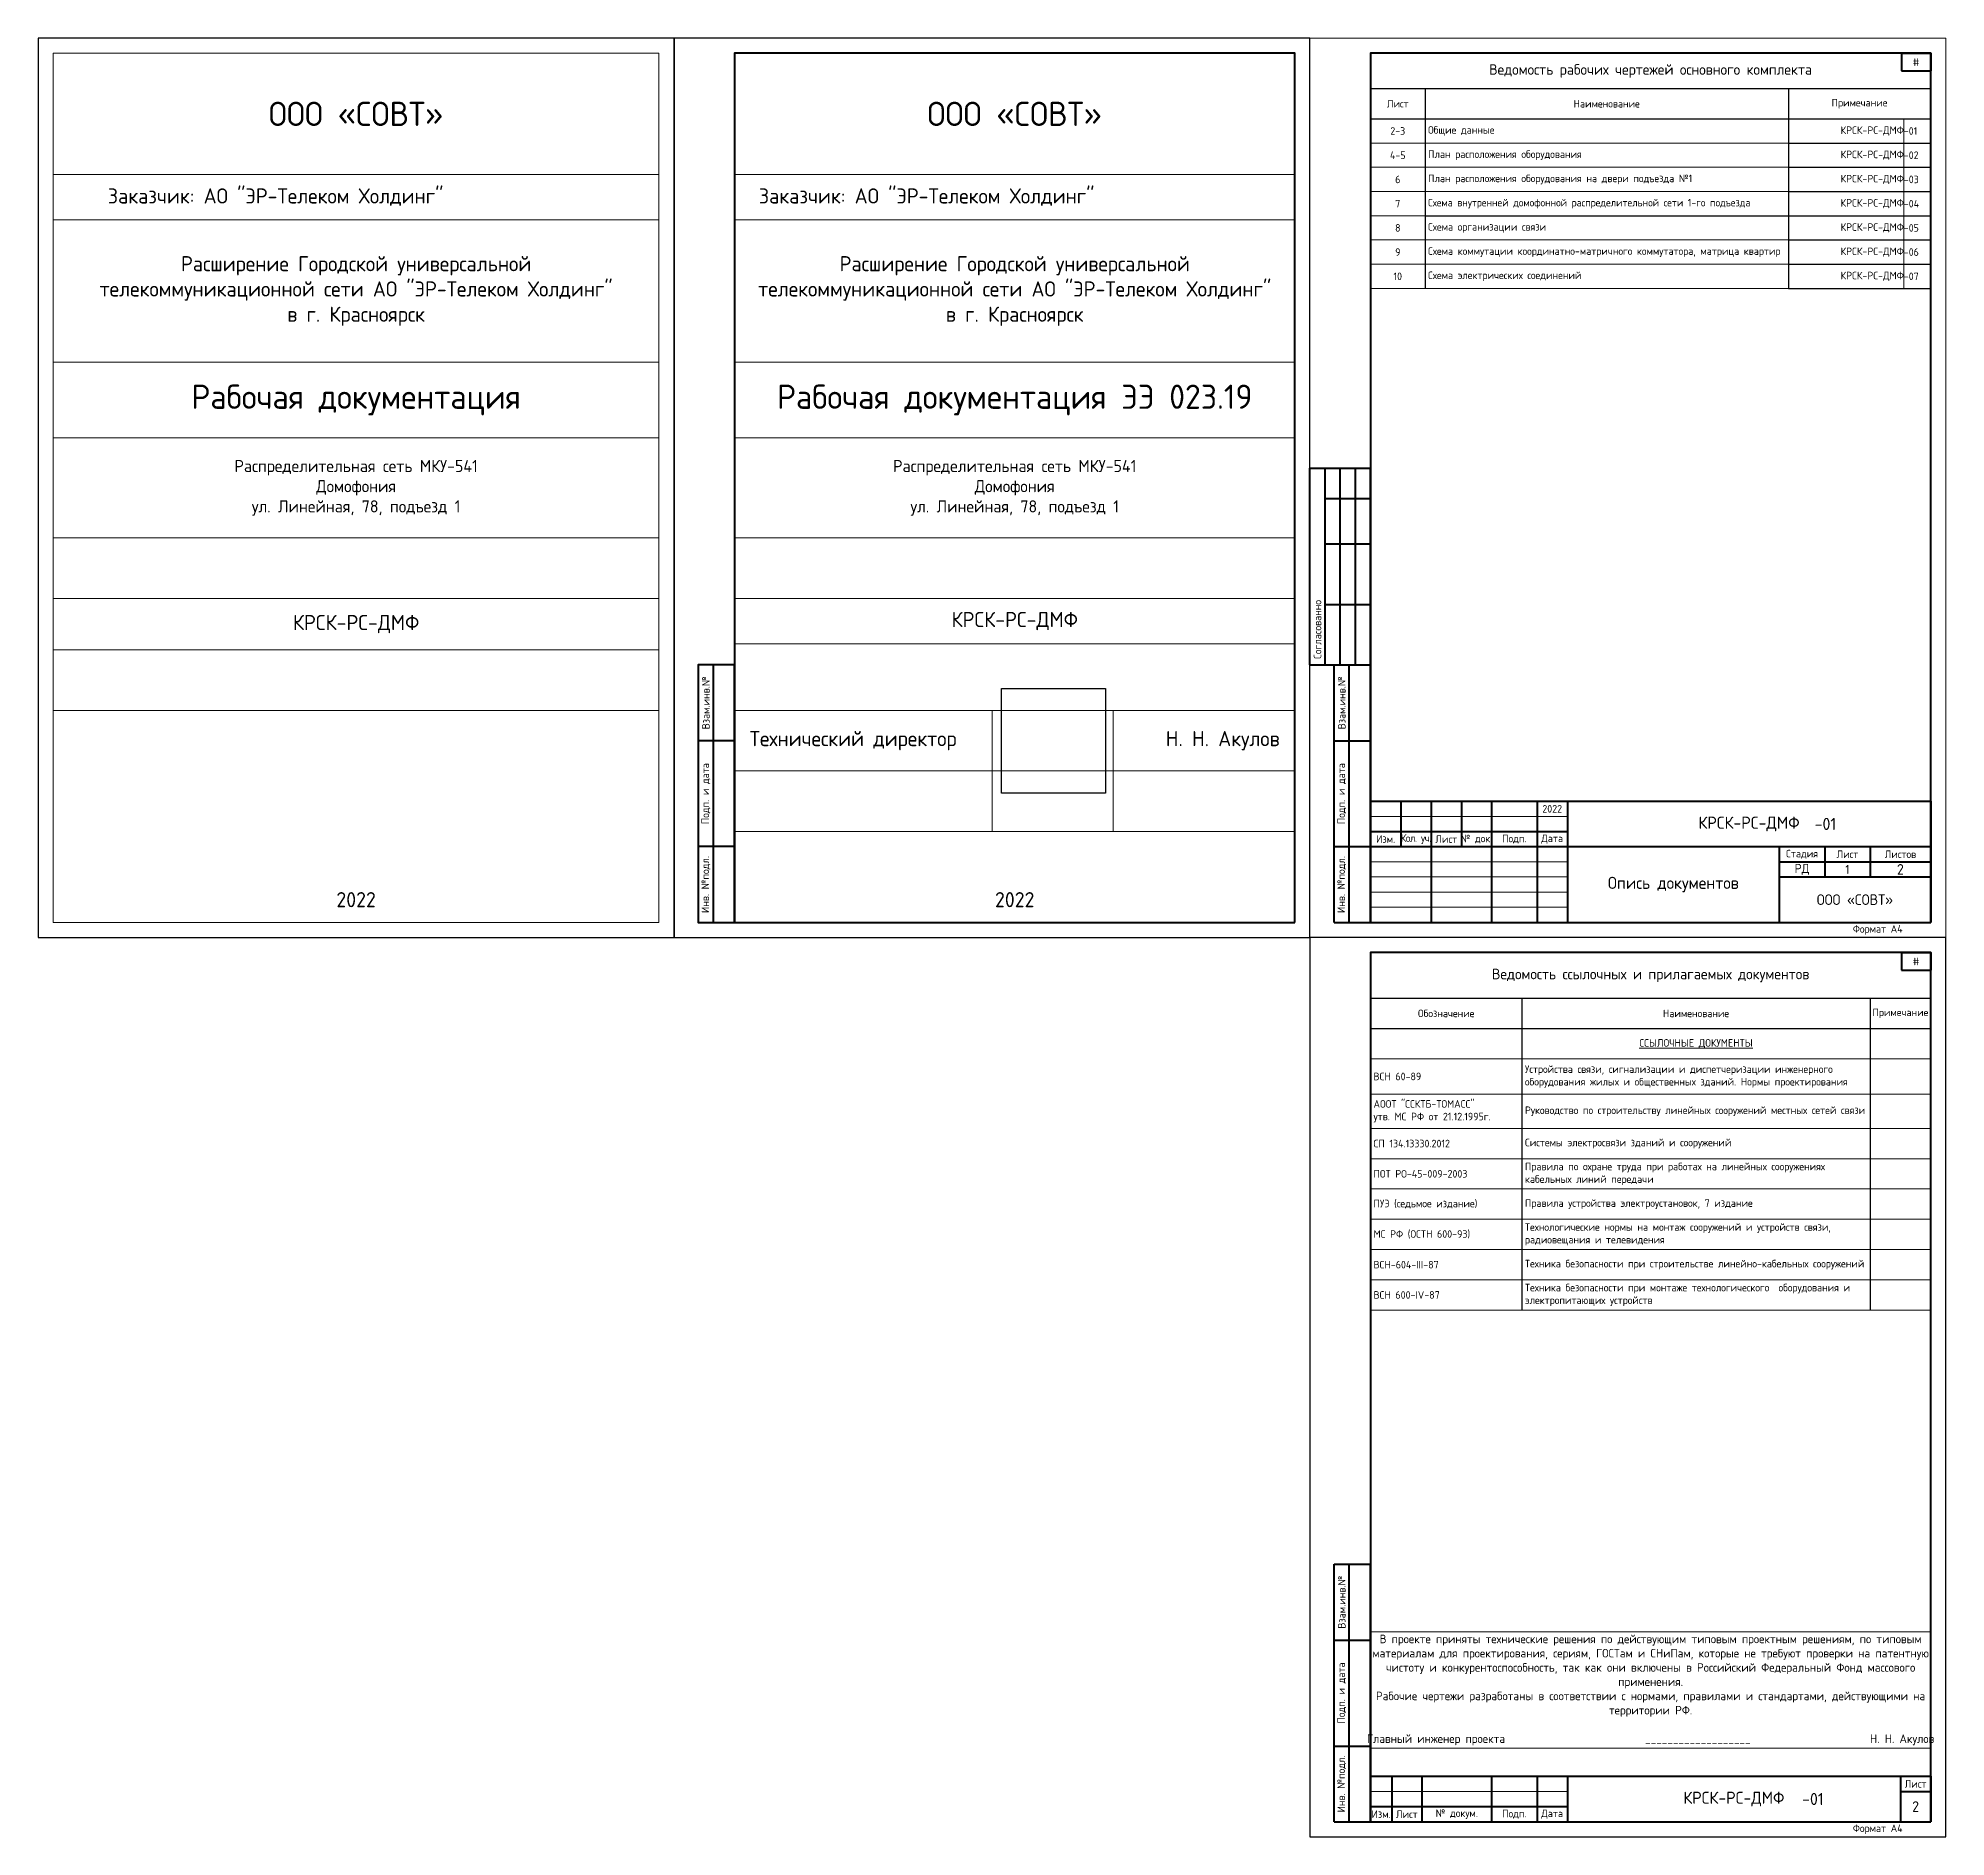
# Model space of a CAD drawing. Header units: millimetres. Extents: x -1818 to 2939, y -1518 to 186.
# Drawn here: x -211 to 419, y -814 to -220 of the extents above; entities that cross this region are included whole.
import ezdxf

# ---------------------------------------------------------------- set-up
doc = ezdxf.new("R2010")
doc.units = ezdxf.units.MM
doc.layers.add('(034) Оформление_0', color=7, linetype='Continuous', lineweight=9)
doc.layers.add('ВЭ', color=7, linetype='Continuous', plot=False)
doc.styles.get("Standard").update_dxf_attribs({"font": 'GOST Common.ttf'})
picture_1 = doc.add_image_def('image1.jpg', size_in_pixel=(239, 241))

msp = doc.modelspace()

# ---------------------------------------------------------------- texts
at = {"layer": '(034) Оформление_0'}
for s, insert, char_height, width, attachment_point in [('Ведомость рабочих чертежей основного комплекта ', (321.78, -230.73), 3.5, 185, 5), ('-01', (375.94, -479.41), 4, 42.636, 4), ('2', (404.28, -494.41), 3.5, 20, 5), ('Ведомость ссылочных и прилагаемых документов', (321.78, -529.44), 3.5, 185, 5), ('-01', (371.81, -801.41), 4, 42.636, 4), ('2', (409.28, -803.91), 3.5, 10, 5)]:
    msp.add_mtext(s, dxfattribs=dict(at, insert=insert, char_height=char_height, width=width, attachment_point=attachment_point))

# ---------------------------------------------------------------- blocks, each defined once
blk = doc.blocks.new('*T38')
at = {"layer": 'Defpoints', "color": 8, "linetype": 'ByBlock', "lineweight": 0, "transparency": 16777216}
for p, q in [((0, 0), (200, 0)), ((0, 0), (0, -287)), ((200, 0), (200, -287)), ((0, -40), (200, -40)), ((0, -55), (200, -55)), ((0, -102), (200, -102)), ((0, -127), (200, -127)), ((0, -160), (200, -160)), ((0, -180), (200, -180)), ((0, -197), (200, -197)), ((0, -217), (200, -217)), ((0, -287), (200, -287))]:
    blk.add_line(p, q, dxfattribs=at)
at = {"color": 0, "transparency": 16777216}
for s, insert, char_height, width, attachment_point in [('{\\fGOST Common|b0|i0|c0;ООО «СОВТ»', (100, -20), 8, 200, 5), ('{\\C256; Заказчик: АО "ЭР-Телеком Холдинг"}', (15, -47.5), 5, 170, 4), ('{\\fGOST Common|b0|i0|c0;Расширение Городской универсальной телекоммуникационной сети АО "ЭР-Телеком Холдинг" в г. Красноярск', (100, -78.5), 5, 170, 5), ('Рабочая документация', (100, -114.5), 8, 190, 5), ('{\\fGOST Common|b0|i0|c0;Распределительная сеть МКУ-541^JДомофония^Jул. Линейная, 78, подъезд 1', (100, -143.5), 4, 200, 5), ('{\\fGOST Common|b0|i0|c0;', (100, -170), 4, 200, 5), ('{\\fGOST Common|b0|i0|c0;КРСК-РС-ДМФ', (100, -188.5), 5, 200, 5), ('{\\fGOST Common|b0|i0|c0;2022', (100, -282), 5, 200, 8)]:
    blk.add_mtext(s, dxfattribs=dict(at, insert=insert, char_height=char_height, width=width, attachment_point=attachment_point))
blk = doc.blocks.new('*U37')
at = {"layer": '(034) Оформление_0', "lineweight": 60}
for p, q in [((20, 90), (8, 90)), ((13, 5), (13, 90)), ((20, 65), (8, 65)), ((20, 30), (8, 30))]:
    blk.add_line(p, q, dxfattribs=at)
at = {"layer": '(034) Оформление_0'}
blk.add_lwpolyline([(210, 297), (0, 297), (0, 0), (210, 0)], close=True, dxfattribs=at)
at = {"layer": '(034) Оформление_0', "lineweight": 60}
for points in [[(205, 5), (205, 292), (20, 292), (20, 5)], [(20, 90), (8, 90), (8, 5), (20, 5)]]:
    blk.add_lwpolyline(points, close=True, dxfattribs=at)
at = {"layer": '(034) Оформление_0', "char_height": 2.5, "attachment_point": 5, "rotation": 90}
for s, insert, width in [('Взам.инв.№', (10.5, 77.5), 25), ('Подп. и дата', (10.5, 47.5), 35), ('Инв. №подл.', (10.5, 17.5), 25)]:
    blk.add_mtext(s, dxfattribs=dict(at, insert=insert, width=width))
blk = doc.blocks.new('*T39')
at = {"layer": 'Defpoints', "color": 8, "linetype": 'ByBlock', "lineweight": 0, "transparency": 16777216}
for p, q in [((0, 0), (185, 0)), ((0, 0), (0, -287)), ((185, 0), (185, -287)), ((0, -40), (185, -40)), ((0, -55), (185, -55)), ((0, -102), (185, -102)), ((0, -127), (185, -127)), ((0, -160), (185, -160)), ((0, -180), (185, -180)), ((0, -195), (185, -195)), ((0, -217), (185, -217)), ((85, -217), (85, -257)), ((125, -217), (125, -257)), ((0, -237), (185, -237)), ((0, -257), (185, -257)), ((0, -287), (185, -287))]:
    blk.add_line(p, q, dxfattribs=at)
at = {"color": 0, "transparency": 16777216}
for s, insert, char_height, width, attachment_point in [('{\\fGOST Common|b0|i0|c0;ООО «СОВТ»', (92.5, -20), 8, 185, 5), ('{\\C256; Заказчик: АО "ЭР-Телеком Холдинг"}', (5, -47.5), 5, 175, 4), ('{\\fGOST Common|b0|i0|c0;Расширение Городской универсальной телекоммуникационной сети АО "ЭР-Телеком Холдинг" в г. Красноярск', (92.5, -78.5), 5, 175, 5), ('Рабочая документация ЭЭ 023.19', (92.5, -114.5), 8, 175, 5), ('{\\fGOST Common|b0|i0|c0;Распределительная сеть МКУ-541^JДомофония^Jул. Линейная, 78, подъезд 1', (92.5, -143.5), 4, 181, 5), ('{\\fGOST Common|b0|i0|c0;', (92.5, -170), 4, 185, 5), ('{\\fGOST Common|b0|i0|c0;КРСК-РС-ДМФ', (92.5, -187.5), 5, 185, 5), ('{\\fGOST Common|b0|i0|c0;Технический директор', (5, -227), 5, 75, 4), ('{\\fGOST Common|b0|i0|c0;Н. Н. Акулов', (180, -227), 5, 50, 6), ('{\\fGOST Common|b0|i0|c0;', (105, -227), 5, 38, 5), ('{\\fGOST Common|b0|i0|c0;', (5, -247), 5, 75, 4), ('{\\fGOST Common|b0|i0|c0;', (86, -247), 5, 38, 4), ('{\\fGOST Common|b0|i0|c0;', (180, -247), 5, 50, 6), ('{\\fGOST Common|b0|i0|c0;2022', (92.5, -282), 5, 185, 8)]:
    blk.add_mtext(s, dxfattribs=dict(at, insert=insert, char_height=char_height, width=width, attachment_point=attachment_point))
blk = doc.blocks.new('A$C7FEC63E8')
at = {"color": 7, "true_color": 0xffffff}
image = blk.add_image(picture_1, insert=(108.18, 47.67), size_in_units=(34.28, 34.57), dxfattribs=at)
image.dxf.flags = 7
blk = doc.blocks.new('*T156')
at = {"layer": '(034) Оформление_0', "lineweight": 30, "transparency": 16777216}
for p, q in [((0, 0), (185, 0)), ((0, 0), (0, -66)), ((18, 0), (18, -66)), ((138, 0), (138, -66)), ((185, 0), (185, -10)), ((0, -10), (185, -10))]:
    blk.add_line(p, q, dxfattribs=at)
at = {"layer": '(034) Оформление_0', "lineweight": -2, "transparency": 16777216}
for p, q in [((185, -10), (185, -66)), ((138, -18), (185, -18)), ((138, -26), (185, -26)), ((138, -34), (185, -34)), ((18, -42), (185, -42)), ((138, -50), (185, -50)), ((138, -58), (185, -58)), ((138, -66), (185, -66))]:
    blk.add_line(p, q, dxfattribs=at)
at = {"layer": '(034) Оформление_0', "lineweight": 9, "transparency": 16777216}
for p, q in [((0, -18), (138, -18)), ((0, -26), (138, -26)), ((0, -34), (138, -34)), ((0, -42), (18, -42)), ((0, -50), (138, -50)), ((0, -58), (138, -58)), ((0, -66), (138, -66))]:
    blk.add_line(p, q, dxfattribs=at)
at = {"layer": 'Defpoints', "color": 8, "linetype": 'ByBlock', "lineweight": 0, "transparency": 16777216}
blk.add_line((176.11, -10), (176.11, -66), dxfattribs=at)
at = {"layer": '(034) Оформление_0', "color": 0, "transparency": 16777216}
for s, insert, char_height, width, attachment_point in [('Лист', (9, -5), 2.5, 18, 5), ('Наименование', (78, -5), 2.5, 120, 5), ('Примечание', (161.5, -5), 2.5, 47, 5), ('{\\C256;Общие данные}', (19, -14), 2.5, 118, 4), ('{\\fGOST Common|b0|i0|c0;КРСК-РС-ДМФ', (176.11, -14), 2.5, 38.1081, 6), ('2-3', (9, -14), 2.5, 18, 5), ('-01', (176.11, -14), 2.5, 8.8919, 4), ('4-5', (9, -22), 2.5, 18, 5), ('План расположения оборудования', (19, -22), 2.5, 118, 4), ('{\\fGOST Common|b0|i0|c0;КРСК-РС-ДМФ', (176.11, -22), 2.5, 38.1081, 6), ('-02', (176.11, -22), 2.5, 8.8919, 4), ('6', (9, -30), 2.5, 18, 5), ('План расположения оборудования на двери подъезда №1', (19, -30), 2.5, 118, 4), ('{\\fGOST Common|b0|i0|c0;КРСК-РС-ДМФ', (176.11, -30), 2.5, 38.1081, 6), ('-03', (176.11, -30), 2.5, 8.8919, 4), ('7', (9, -38), 2.5, 18, 5), ('{\\fGOST Common|b0|i0|c0;Схема внутренней домофонной распределительной сети 1-го подъезда', (19, -38), 2.4694, 118, 4), ('{\\fGOST Common|b0|i0|c0;КРСК-РС-ДМФ', (176.11, -38), 2.5, 38.1081, 6), ('-04', (176.11, -38), 2.5, 8.8919, 4), ('8', (9, -46), 2.5, 18, 5), ('Схема организации связи', (19, -46), 2.5, 118, 4), ('{\\fGOST Common|b0|i0|c0;КРСК-РС-ДМФ', (176.11, -46), 2.5, 38.1081, 6), ('-05', (176.11, -46), 2.5, 8.8919, 4), ('9', (9, -54), 2.5, 18, 5), ('Схема коммутации координатно-матричного коммутатора, матрица квартир', (19, -54), 2.5, 118, 4), ('{\\fGOST Common|b0|i0|c0;КРСК-РС-ДМФ', (176.11, -54), 2.5, 38.1081, 6), ('-06', (176.11, -54), 2.5, 8.8919, 4), ('10', (9, -62), 2.5, 18, 5), ('Схема электрических соединений', (19, -62), 2.5, 118, 4), ('{\\fGOST Common|b0|i0|c0;КРСК-РС-ДМФ', (176.11, -62), 2.5, 38.1081, 6), ('-07', (176.11, -62), 2.5, 8.8919, 4)]:
    blk.add_mtext(s, dxfattribs=dict(at, insert=insert, char_height=char_height, width=width, attachment_point=attachment_point))
blk = doc.blocks.new('*T157')
at = {"layer": '(034) Оформление_0', "lineweight": 30, "transparency": 16777216}
for p, q in [((0, 0), (185, 0)), ((0, 0), (0, -102.98)), ((50, 0), (50, -102.98)), ((165, 0), (165, -102.98)), ((185, 0), (185, -102.98)), ((0, -10), (185, -10))]:
    blk.add_line(p, q, dxfattribs=at)
at = {"layer": '(034) Оформление_0', "lineweight": 9, "transparency": 16777216}
for p, q in [((0, -20), (185, -20)), ((0, -31.67), (185, -31.67)), ((0, -42.98), (185, -42.98)), ((0, -52.98), (185, -52.98)), ((0, -62.98), (185, -62.98)), ((0, -72.98), (185, -72.98)), ((0, -82.98), (185, -82.98)), ((0, -92.98), (185, -92.98)), ((0, -102.98), (185, -102.98))]:
    blk.add_line(p, q, dxfattribs=at)
at = {"layer": '(034) Оформление_0', "color": 0, "transparency": 16777216, "char_height": 2.5}
for s, insert, width, attachment_point in [('Обозначение', (25, -5), 50, 5), ('Наименование', (107.5, -5), 115, 5), ('Примечание', (175, -5), 20, 5), ('{\\LССЫЛОЧНЫЕ ДОКУМЕНТЫ}', (107.5, -15), 115, 5), ('ВСН 60-89', (1, -25.83), 48, 4), ('Устройства связи, сигнализации и диспетчеризации инженерного оборудования жилых и общественных зданий. Нормы проектирования', (51, -25.83), 113, 4), ('АООТ "ССКТБ-ТОМАСС"    \\Pутв. МС РФ от 21.12.1995г.', (1, -37.32), 48, 4), ('Руководство по строительству линейных сооружений местных сетей связи', (51, -37.32), 113, 4), ('СП 134.13330.2012', (1, -47.98), 48, 4), ('Системы электросвязи зданий и сооружений', (51, -47.98), 113, 4), ('Правила по охране труда при работах на линейных сооружениях кабельных линий передачи', (51, -57.98), 113, 4), ('ПОТ РО-45-009-2003', (1, -57.98), 48, 4), ('ПУЭ (седьмое издание)', (1, -67.98), 48, 4), ('Правила устройства электроустановок, 7 издание', (51, -67.98), 113, 4), ('Технологические нормы на монтаж сооружений и устройств связи, радиовещания и телевидения', (51, -77.98), 113, 4), ('МС РФ (ОСТН 600-93)', (1, -77.98), 48, 4), ('ВСН-604-III-87', (1, -87.98), 48, 4), ('Техника безопасности при строительстве линейно-кабельных сооружений', (51, -87.98), 113, 4), ('Техника безопасности при монтаже технологического  оборудования и электропитающих устройств ', (51, -97.98), 113, 4), ('ВСН 600-IV-87', (1, -97.98), 48, 4)]:
    blk.add_mtext(s, dxfattribs=dict(at, insert=insert, width=width, attachment_point=attachment_point))
blk = doc.blocks.new('*T158')
at = {"layer": 'Defpoints', "color": 8, "linetype": 'ByBlock', "lineweight": 0, "transparency": 16777216}
for p, q in [((0, 0), (185, 0)), ((0, 0), (0, -38.5)), ((185, 0), (185, -38.5)), ((0, -38.5), (185, -38.5))]:
    blk.add_line(p, q, dxfattribs=at)
at = {"color": 0, "transparency": 16777216, "insert": (92.5, -19.25), "char_height": 2.82222, "width": 185, "attachment_point": 5}
blk.add_mtext('{\\fGOST Common|b0|i0|c0;В проекте приняты технические решения по действующим типовым проектным решениям, по типовым материалам для проектирования, сериям, ГОСТам и СНиПам, которые не требуют проверки на патентную чистоту и конкурентоспособность, так как они включены в Российский Федеральный Фонд массового применения.^JРабочие чертежи разработаны в соответствии с нормами, правилами и стандартами, действующими на территории РФ.^J^JГлавный инженер проекта                           ___________________                       Н. Н. Акулов', dxfattribs=at)
blk = doc.blocks.new('*T308')
at = {"layer": '(034) Оформление_0', "lineweight": 60, "transparency": 16777216}
for p, q in [((0, 0), (185, 0)), ((0, 0), (0, -15)), ((7, 0), (7, -15)), ((17, 0), (17, -15)), ((40, 0), (40, -15)), ((55, 0), (55, -15)), ((65, 0), (65, -15)), ((175, 0), (175, -15)), ((185, 0), (185, -15)), ((175, -5), (185, -5)), ((0, -10), (65, -10)), ((0, -15), (185, -15))]:
    blk.add_line(p, q, dxfattribs=at)
at = {"layer": '(034) Оформление_0', "transparency": 16777216}
blk.add_line((0, -5), (65, -5), dxfattribs=at)
at = {"layer": '(034) Оформление_0', "color": 0, "lineweight": 60, "transparency": 16777216, "attachment_point": 5}
for s, insert, char_height, width in [('{\\fGOST Common|b0|i0|c0;КРСК-РС-ДМФ', (120, -7.5), 4, 110), ('Лист', (180, -2.5), 2.5, 10), ('Изм.', (3.5, -12.5), 2.5, 7), ('Лист', (12, -12.5), 2.5, 10), ('№ докум.', (28.5, -12.5), 2.5, 21), ('Подп.', (47.5, -12.5), 2.5, 15), ('Дата', (60, -12.5), 2.5, 10)]:
    blk.add_mtext(s, dxfattribs=dict(at, insert=insert, char_height=char_height, width=width))
blk = doc.blocks.new('*U307')
blk.add_blockref('*T308', (-185, 15))
blk = doc.blocks.new('*T395')
at = {"layer": '(034) Оформление_0', "color": 0, "lineweight": 60, "transparency": 16777216}
for p, q in [((0, 0), (0, 85)), ((0, 85), (12, 85)), ((5, 0), (5, 85)), ((12, 0), (12, 85)), ((0, 60), (12, 60)), ((0, 25), (12, 25)), ((0, 0), (12, 0))]:
    blk.add_line(p, q, dxfattribs=at)
at = {"layer": '(034) Оформление_0', "color": 0, "transparency": 16777216, "char_height": 2.5, "attachment_point": 5, "rotation": 90}
for s, insert, width in [('{\\C256;Взам.инв.№\\P}', (2.5, 72.5), 25), ('{\\C256;Подп. и дата\\P}', (2.5, 42.5), 35), ('{\\C256;Инв. №подл.\\P}', (2.5, 12.5), 25)]:
    blk.add_mtext(s, dxfattribs=dict(at, insert=insert, width=width))
blk = doc.blocks.new('*T471')
at = {"lineweight": 60, "transparency": 16777216}
for p, q in [((0, 0), (9.69, 0)), ((0, 0), (0, -5.814)), ((9.69, 0), (9.69, -5.814)), ((0, -5.814), (9.69, -5.814))]:
    blk.add_line(p, q, dxfattribs=at)
at = {"color": 0, "transparency": 16777216, "insert": (4.845, -2.907), "char_height": 2.5, "width": 9.69, "attachment_point": 5}
blk.add_mtext('#', dxfattribs=at)
blk = doc.blocks.new('*U470')
blk.add_blockref('*T471', (-9.69, 0))
blk = doc.blocks.new('*U394')
at = {"layer": '(034) Оформление_0'}
blk.add_lwpolyline([(210, 297), (0, 297), (0, 0), (210, 0)], close=True, dxfattribs=at)
at = {"layer": '(034) Оформление_0', "lineweight": 60}
blk.add_lwpolyline([(205, 5), (205, 292), (20, 292), (20, 5)], close=True, dxfattribs=at)
for name, p in [('*U470', (205, 292)), ('*T395', (8, 5)), ('*U307', (205, 5))]:
    blk.add_blockref(name, p)
at = {"insert": (187.5, 2.5), "char_height": 2.5, "width": 35, "attachment_point": 5}
blk.add_mtext('Формат А4', dxfattribs=at)
blk = doc.blocks.new('*T430')
at = {"layer": '(034) Оформление_0', "lineweight": 60, "transparency": 16777216}
for p, q in [((0, 0), (185, 0)), ((0, 0), (0, -40)), ((10, 0), (10, -15)), ((20, 0), (20, -40)), ((30, 0), (30, -15)), ((40, 0), (40, -40)), ((55, 0), (55, -40)), ((65, 0), (65, -40)), ((185, 0), (185, -40)), ((0, -10), (65, -10)), ((0, -15), (185, -15)), ((135, -15), (135, -40)), ((150, -15), (150, -25)), ((165, -15), (165, -25)), ((135, -20), (185, -20)), ((135, -25), (185, -25)), ((0, -40), (185, -40))]:
    blk.add_line(p, q, dxfattribs=at)
at = {"layer": '(034) Оформление_0', "transparency": 16777216}
for p, q in [((0, -5), (65, -5)), ((0, -20), (65, -20)), ((0, -25), (65, -25)), ((0, -30), (65, -30)), ((0, -35), (65, -35))]:
    blk.add_line(p, q, dxfattribs=at)
at = {"layer": '(034) Оформление_0', "color": 0, "lineweight": 50, "transparency": 16777216, "attachment_point": 5}
for s, insert, char_height, width in [('2022', (60, -2.5), 2.5, 10), ('{\\fGOST Common|b0|i0|c0;КРСК-РС-ДМФ', (125, -7.5), 4, 120), ('Изм.', (5, -12.5), 2.5, 10), ('{\\T0.9;Кол. уч.}', (15, -12.5), 2.5, 10), ('Лист', (25, -12.5), 2.5, 10), ('№ док.', (35, -12.5), 2.5, 10), ('Подп.', (47.5, -12.5), 2.5, 15), ('Дата', (60, -12.5), 2.5, 10), ('Стадия', (142.5, -17.5), 2.5, 15), ('Лист', (157.5, -17.5), 2.5, 15), ('Листов', (175, -17.5), 2.5, 20), ('Опись документов', (100, -27.5), 4, 70), ('РД', (142.5, -22.5), 3, 15), ('1', (157.5, -22.5), 3, 15), ('{\\fGOST Common|b0|i0|c0;ООО «СОВТ»', (160, -32.5), 3.5, 50)]:
    blk.add_mtext(s, dxfattribs=dict(at, insert=insert, char_height=char_height, width=width))
blk = doc.blocks.new('*T431')
at = {"layer": '(034) Оформление_0', "color": 0, "lineweight": 60, "transparency": 16777216}
for p, q in [((0, 0), (0, 65)), ((0, 65), (20, 65)), ((5, 0), (5, 65)), ((10, 0), (10, 65)), ((15, 0), (15, 65)), ((20, 0), (20, 65)), ((5, 55), (20, 55)), ((5, 40), (20, 40)), ((5, 20), (20, 20)), ((0, 0), (20, 0))]:
    blk.add_line(p, q, dxfattribs=at)
at = {"layer": '(034) Оформление_0', "color": 0, "transparency": 16777216, "insert": (2.5, 2), "char_height": 2.5, "width": 61, "attachment_point": 4, "rotation": 90}
blk.add_mtext('Согласованно', dxfattribs=at)
blk = doc.blocks.new('*T432')
at = {"layer": '(034) Оформление_0', "color": 0, "lineweight": 60, "transparency": 16777216}
for p, q in [((0, 0), (0, 85)), ((0, 85), (12, 85)), ((5, 0), (5, 85)), ((12, 0), (12, 85)), ((0, 60), (12, 60)), ((0, 25), (12, 25)), ((0, 0), (12, 0))]:
    blk.add_line(p, q, dxfattribs=at)
at = {"layer": '(034) Оформление_0', "color": 0, "transparency": 16777216, "char_height": 2.5, "attachment_point": 5, "rotation": 90}
for s, insert, width in [('{\\C256;Взам.инв.№\\P}', (2.5, 72.5), 25), ('{\\C256;Подп. и дата\\P}', (2.5, 42.5), 35), ('{\\C256;Инв. №подл.\\P}', (2.5, 12.5), 25)]:
    blk.add_mtext(s, dxfattribs=dict(at, insert=insert, width=width))
blk = doc.blocks.new('*T473')
at = {"lineweight": 60, "transparency": 16777216}
for p, q in [((0, 0), (9.69, 0)), ((0, 0), (0, -5.814)), ((9.69, 0), (9.69, -5.814)), ((0, -5.814), (9.69, -5.814))]:
    blk.add_line(p, q, dxfattribs=at)
at = {"color": 0, "transparency": 16777216, "insert": (4.845, -2.907), "char_height": 2.5, "width": 9.69, "attachment_point": 5}
blk.add_mtext('#', dxfattribs=at)
blk = doc.blocks.new('*U472')
blk.add_blockref('*T473', (-9.69, 0))
blk = doc.blocks.new('*U429')
at = {"layer": '(034) Оформление_0'}
blk.add_lwpolyline([(210, 297), (0, 297), (0, 0), (210, 0)], close=True, dxfattribs=at)
at = {"layer": '(034) Оформление_0', "lineweight": 60}
blk.add_lwpolyline([(205, 5), (205, 292), (20, 292), (20, 5)], close=True, dxfattribs=at)
for name, p in [('*U472', (205, 292)), ('*T431', (0, 90)), ('*T432', (8, 5)), ('*T430', (20, 45))]:
    blk.add_blockref(name, p)
at = {"insert": (187.5, 2.5), "char_height": 2.5, "width": 35, "attachment_point": 5}
blk.add_mtext('Формат А4', dxfattribs=at)

# ---------------------------------------------------------------- linework, layer by layer
at = {"layer": 'ВЭ'}
for points in [[(-210.72, -516.91), (-0.72, -516.91), (-0.72, -219.91), (-210.72, -219.91)], [(-0.72, -516.91), (209.28, -516.91), (209.28, -219.91), (-0.72, -219.91)], [(209.28, -813.91), (419.28, -813.91), (419.28, -516.91), (209.28, -516.91)]]:
    msp.add_lwpolyline(points, close=True, dxfattribs=at)

# ---------------------------------------------------------------- block references
at = {"layer": '(034) Оформление_0'}
msp.add_blockref('*U37', (-0.72, -516.91), dxfattribs=at)
for name, p in [('*U429', (209.28, -516.91)), ('*T38', (-205.72, -224.91)), ('*T39', (19.28, -224.91)), ('*T156', (229.28, -236.56)), ('A$C7FEC63E8', (-0.72, -516.91)), ('*U394', (209.28, -813.91)), ('*T157', (229.28, -536.97)), ('*T158', (229.28, -746.16))]:
    msp.add_blockref(name, p)

msp.set_redraw_order([(e.dxf.handle, doc.entitydb.next_handle()) for e in msp.query("TEXT MTEXT ATTDEF DIMENSION ARC_DIMENSION")])  # texts and dimensions are drawn at this point

doc.saveas('drawing.dxf')
